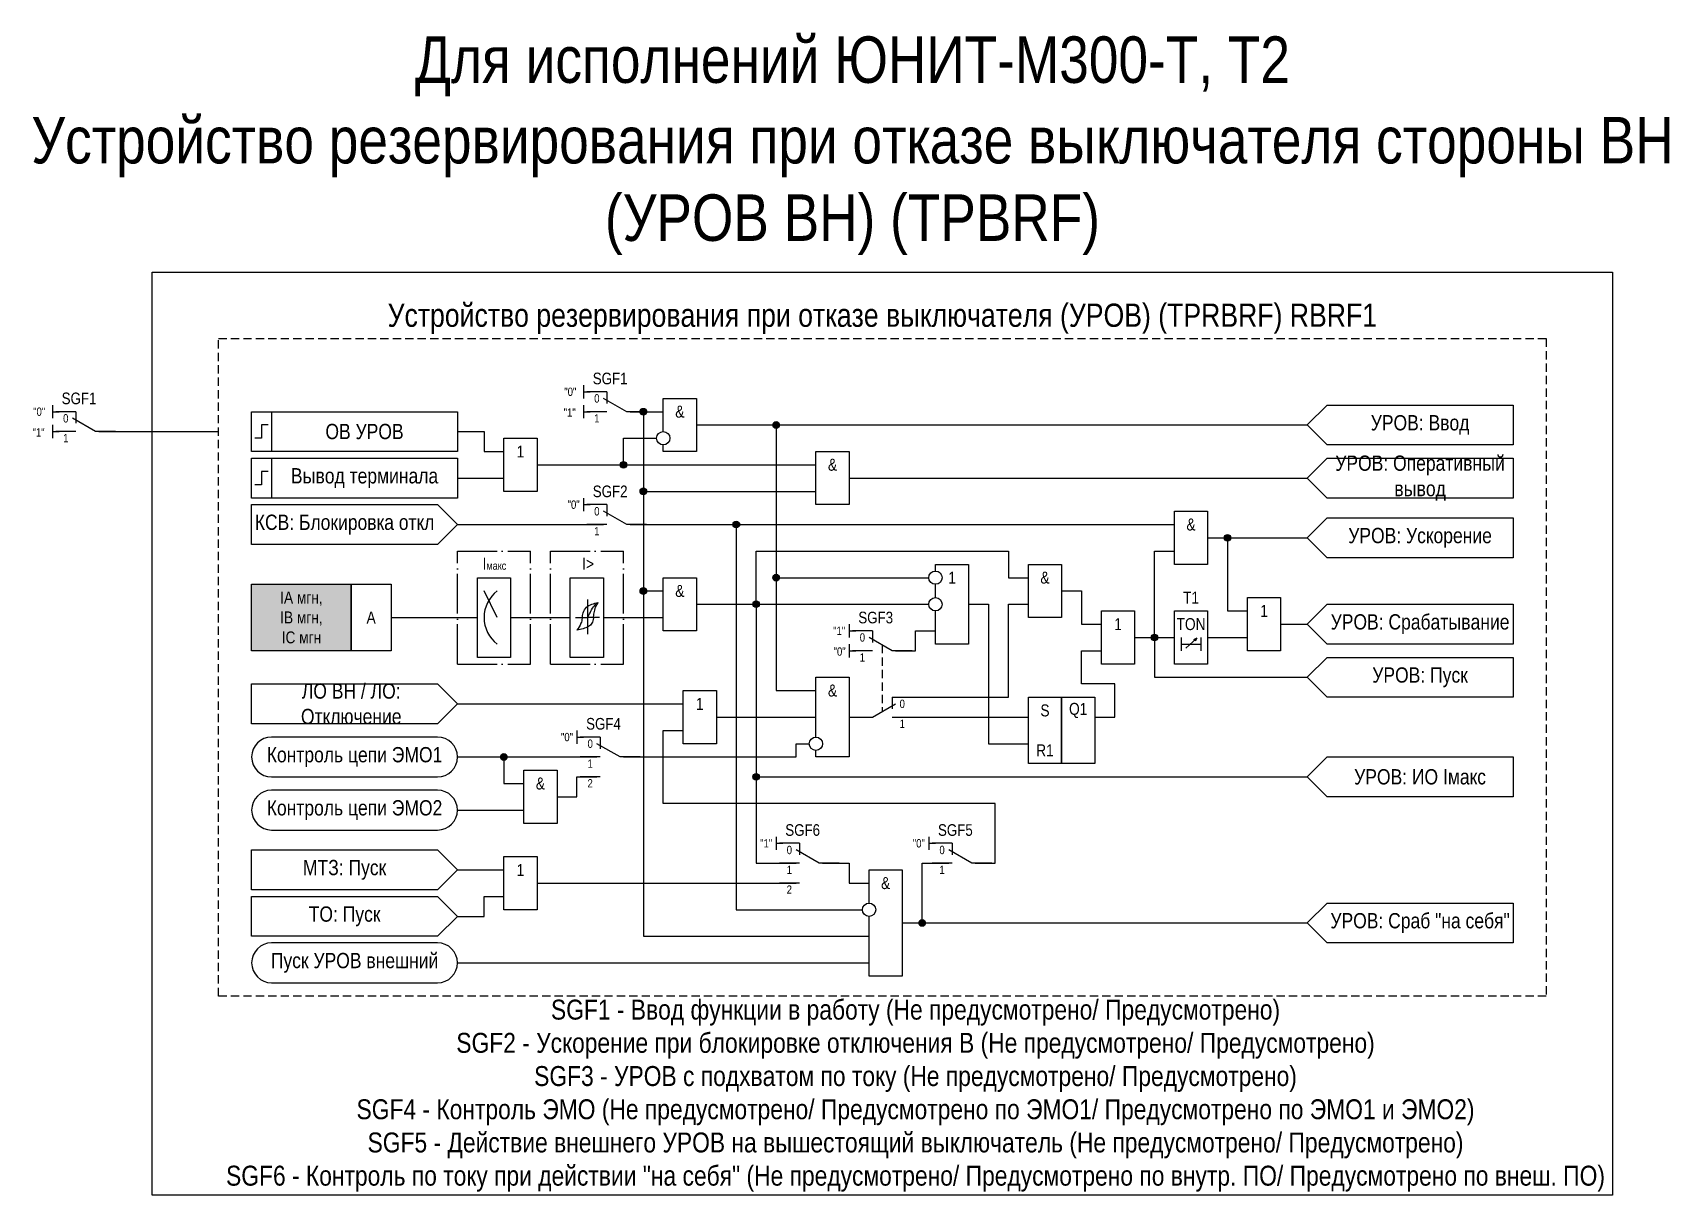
# Model space of a CAD drawing. Header units: millimetres. Extents: x -1926 to 383, y -23 to 381.
# Drawn here: x -1926 to -1679.5, y -23 to 152.1 of the extents above; entities that cross this region are included whole.
import ezdxf
from ezdxf.enums import TextEntityAlignment as Align

# ---------------------------------------------------------------- set-up
doc = ezdxf.new("R2010")
doc.units = ezdxf.units.MM
doc.linetypes.add('ACAD_ISO04W100', pattern=[30, 24, -3, 0, -3])
doc.linetypes.add('штриховая2', pattern=[0.375, 0.25, -0.125])
doc.layers.add('TEXT', color=7, linetype='Continuous', lineweight=25)
doc.layers.add('Основная', color=7, linetype='Continuous')
doc.styles.add('1.8_Gost_RD', font='ARIALN.TTF', dxfattribs={"height": 1.8})
doc.styles.add('2.5_Gost_RD', font='ARIALN.TTF', dxfattribs={"height": 2.5})
doc.styles.add('3.5_Gost_RD', font='ARIALN.TTF', dxfattribs={"height": 3.5})
doc.styles.add('Вывод', font='ARIALN.TTF', dxfattribs={"height": 2.5})
doc.styles.add('Компонент', font='ARIALN.TTF', dxfattribs={"height": 3.5})

msp = doc.modelspace()

# ---------------------------------------------------------------- texts
at = {"color": 30, "ltscale": 100, "attachment_point": 5, "style": '3.5_Gost_RD'}
for s, insert, char_height, width in [('{\\C4;Для исполнений ЮНИТ-М300-Т, Т2}', (-1802.5, 147), 7, 254.6227), ('{\\C3;Устройство резервирования при отказе выключателя стороны ВН (УРОВ ВН) (TPBRF)}', (-1802.5, 129), 7, 254.6227), ('Устройство резервирования при отказе выключателя (УРОВ) (TPRBRF) {\\C6;RBRF1}', (-1798, 109), 3.5, 200), ('SGF1 - Ввод функции в работу (Не предусмотрено/ Предусмотрено)\\PSGF2 - Ускорение при блокировке отключения В (Не предусмотрено/ Предусмотрено)\\PSGF3 - УРОВ с подхватом по току (Не предусмотрено/ Предусмотрено)\\PSGF4 - Контроль ЭМО (Не предусмотрено/ Предусмотрено по ЭМО1/ Предусмотрено по ЭМО1 и ЭМО2)\\PSGF5 - Действие внешнего УРОВ на вышестоящий выключатель (Не предусмотрено/ Предусмотрено)\\PSGF6 - Контроль по току при действии "на себя" (Не предусмотрено/ Предусмотрено по внутр. ПО/ Предусмотрено по внеш. ПО)', (-1793, -8), 3, 210)]:
    msp.add_mtext(s, dxfattribs=dict(at, insert=insert, char_height=char_height, width=width))
at = {"ltscale": 100, "char_height": 1.25, "attachment_point": 1, "style": '3.5_Gost_RD'}
for s, insert in [('"1"', (-1846, 95.5)), ('\\pi0.1597;"0"', (-1805.5, 59.5)), ('2', (-1842.41, 39.66)), ('2', (-1812.41, 23.66))]:
    msp.add_mtext_dynamic_manual_height_columns(s, width=2, gutter_width=17.5, heights=[0], dxfattribs=dict(at, insert=insert))
at = {"ltscale": 100, "char_height": 1.8, "attachment_point": 5}
for s, insert, width, style in [('&', (-1828.5, 95), 5, '2.5_Gost_RD'), ('1', (-1852.5, 89), 5, '2.5_Gost_RD'), ('&', (-1805.5, 87), 5, '2.5_Gost_RD'), ('&', (-1751.5, 78), 5, '2.5_Gost_RD'), ('1', (-1787.5, 70), 5, '2.5_Gost_RD'), ('&', (-1773.5, 70), 5, '2.5_Gost_RD'), ('{\\C7;IA мгн, \\PIВ мгн, \\PIС мгн}', (-1885.5, 64), 15, '1.8_Gost_RD'), ('&', (-1828.5, 68), 5, '2.5_Gost_RD'), ('T1', (-1751.5, 67), 5, '2.5_Gost_RD'), ('А', (-1875, 64), 6, '1.8_Gost_RD'), ('1', (-1740.5, 65), 5, '2.5_Gost_RD'), ('1', (-1762.5, 63), 5, '2.5_Gost_RD'), ('TON', (-1751.5, 63), 5, '2.5_Gost_RD'), ('1', (-1825.5, 51), 5, '2.5_Gost_RD'), ('&', (-1805.5, 53), 5, '2.5_Gost_RD'), ('S', (-1773.5, 50), 5, '2.5_Gost_RD'), ('Q1', (-1768.5, 50), 5, '2.5_Gost_RD'), ('R1', (-1773.5, 44), 5, '2.5_Gost_RD'), ('&', (-1849.5, 39), 5, '2.5_Gost_RD'), ('1', (-1852.5, 26), 5, '2.5_Gost_RD'), ('&', (-1797.5, 24), 5, '2.5_Gost_RD')]:
    msp.add_mtext(s, dxfattribs=dict(at, insert=insert, width=width, style=style))
at = {"color": 6, "ltscale": 100, "insert": (-1926, 92.5), "char_height": 1.25, "attachment_point": 1, "style": '3.5_Gost_RD'}
msp.add_mtext_dynamic_manual_height_columns('"1"', width=2, gutter_width=17.5, heights=[0], dxfattribs=at)
at = {"color": 7, "ltscale": 100, "char_height": 1.8, "attachment_point": 1, "style": '1.8_Gost_RD'}
for s, insert in [('\\pi2.7859;I{\\H0.66667x;макс}', (-1861, 73)), ('\\pi4.7676;I>', (-1848, 73))]:
    msp.add_mtext_dynamic_manual_height_columns(s, width=11, gutter_width=17.5, heights=[0], dxfattribs=dict(at, insert=insert))
at = {"layer": 'TEXT', "ltscale": 100, "char_height": 2.3, "attachment_point": 5, "style": '2.5_Gost_RD'}
for s, insert, width in [('УРОВ: Ввод', (-1717, 93), 28), ('ОВ УРОВ', (-1876, 92), 28), ('Вывод терминала', (-1876, 85), 28), ('УРОВ: Оперативный вывод', (-1717, 85), 28), ('КСВ: Блокировка откл', (-1879, 78), 28), ('УРОВ: Ускорение', (-1717, 76), 28), ('УРОВ: Срабатывание', (-1717, 63), 28), ('{\\C256;УРОВ: Пуск}', (-1717, 55), 28), ('ЛО ВН / ЛО: Отключение', (-1878, 51), 28), ('Контроль цепи ЭМО1', (-1877.5, 43), 31), ('{\\C256;УРОВ: ИО Iмакс}', (-1717, 40), 28), ('Контроль цепи ЭМО2', (-1877.5, 35), 31), ('МТЗ: Пуск', (-1879, 26), 28), ('ТО: Пуск', (-1879, 19), 28), ('УРОВ: Сраб "на себя"', (-1717, 18), 28), ('Пуск УРОВ внешний', (-1877.5, 12), 31)]:
    msp.add_mtext(s, dxfattribs=dict(at, insert=insert, width=width))

# ---------------------------------------------------------------- blocks, each defined once
blk = doc.blocks.new('Точка')
at = {"ltscale": 100}
h = blk.add_hatch(color=256, dxfattribs=at)
h.dxf.hatch_style = 1
edge = h.paths.add_edge_path()
edge.add_arc((0, 0), 0.5, 0, 360)
blk.add_circle((0, 0), 0.5, dxfattribs=at)
blk = doc.blocks.new('*U79')
at = {"layer": 'Основная', "ltscale": 0.35}
blk.add_line((6, 6), (6, 2.5), dxfattribs=at)
at = {"layer": 'Основная', "color": 0}
blk.add_line((0, 0), (7, 4), dxfattribs=at)
blk = doc.blocks.new('*U81')
at = {"layer": 'Основная', "color": 0}
for p, q in [((-3, 6), (-9, 6)), ((-3, 0), (-9, 0)), ((9, 0), (3, 0))]:
    blk.add_line(p, q, dxfattribs=at)
at = {"layer": 'Основная', "ltscale": 0.25, "xscale": -1}
blk.add_blockref('*U79', (3, 0), dxfattribs=at)
at = {"layer": 'Основная'}
for tag, height, style, p in [('ОУ', 3.5, 'Компонент', (-2, 10)), ('В1', 2.5, 'Вывод', (-14, 6)), ('В2', 2.5, 'Вывод', (-6, 4)), ('В3', 2.5, 'Вывод', (-6, -2))]:
    blk.add_attdef(tag, text='', height=height, dxfattribs=dict(at, style=style)).set_placement(p, align=Align.MIDDLE_CENTER)
blk = doc.blocks.new('*U70')
at = {"layer": 'Основная', "linetype": 'ACAD_ISO04W100', "ltscale": 0.25}
for p, q in [((0, 0), (11, 0)), ((0, -17), (0, 0)), ((11, -17), (11, 0)), ((0, -17), (11, -17))]:
    blk.add_line(p, q, dxfattribs=at)
at = {"layer": 'Основная', "style": 'Компонент'}
blk.add_attdef('ОУ', text='', height=3.5, dxfattribs=at).set_placement((11, 0), align=Align.MIDDLE_CENTER)
blk = doc.blocks.new('*U90')
at = {"layer": 'Основная', "color": 0}
for p, q in [((-3, 6), (-9, 6)), ((-3, 0), (-9, 0)), ((9, 0), (3, 0))]:
    blk.add_line(p, q, dxfattribs=at)
at = {"layer": 'Основная', "ltscale": 0.25, "xscale": -1}
blk.add_blockref('*U79', (3, 0), dxfattribs=at)
at = {"layer": 'Основная'}
for tag, height, style, p in [('ОУ', 3.5, 'Компонент', (-2, 10)), ('В1', 2.5, 'Вывод', (-13, 6)), ('В2', 2.5, 'Вывод', (-6, 4)), ('В3', 2.5, 'Вывод', (-6, -2))]:
    blk.add_attdef(tag, text='', height=height, dxfattribs=dict(at, style=style)).set_placement(p, align=Align.MIDDLE_CENTER)
blk = doc.blocks.new('*U91')
at = {"layer": 'Основная', "color": 0}
for p, q in [((3, 6), (9, 6)), ((-9, 0), (-3, 0)), ((3, 0), (9, 0))]:
    blk.add_line(p, q, dxfattribs=at)
at = {"layer": 'Основная', "ltscale": 0.25}
blk.add_blockref('*U79', (-3, 0), dxfattribs=at)
at = {"layer": 'Основная'}
for tag, height, style, p in [('ОУ', 3.5, 'Компонент', (2, 10)), ('В2', 2.5, 'Вывод', (6, 4)), ('В1', 2.5, 'Вывод', (13, 6)), ('В3', 2.5, 'Вывод', (6, -2))]:
    blk.add_attdef(tag, text='', height=height, dxfattribs=dict(at, style=style)).set_placement(p, align=Align.MIDDLE_CENTER)

# ---------------------------------------------------------------- hatches: boundary and pattern name
at = {"ltscale": 100, "true_color": 0xef8637}
h = msp.add_hatch(color=30, dxfattribs=at)
h.dxf.hatch_style = 1
h.paths.add_polyline_path([(-1893, 69), (-1878, 69), (-1878, 59), (-1893, 59)])

# ---------------------------------------------------------------- linework, layer by layer
at = {"ltscale": 100}
for p, q in [((-1843, 99), (-1843, 97)), ((-1843, 98), (-1842, 98)), ((-1843, 96), (-1843, 94)), ((-1843, 95), (-1842, 95)), ((-1840, 95), (-1841, 95)), ((-1843, 82), (-1843, 80)), ((-1843, 81), (-1842, 81)), ((-1803, 63), (-1803, 61)), ((-1803, 62), (-1802, 62)), ((-1803, 60), (-1803, 58)), ((-1803, 59), (-1802, 59)), ((-1844, 47), (-1844, 45)), ((-1844, 46), (-1843, 46)), ((-1840.5, 40), (-1843.5, 40)), ((-1814, 31), (-1814, 29)), ((-1814, 30), (-1813, 30)), ((-1791, 31), (-1791, 29)), ((-1791, 30), (-1790, 30)), ((-1810.5, 24), (-1813.5, 24))]:
    msp.add_line(p, q, dxfattribs=at)
at = {"color": 6, "ltscale": 100}
for p, q in [((-1923, 96), (-1923, 94)), ((-1923, 95), (-1922, 95)), ((-1923, 93), (-1923, 91)), ((-1923, 92), (-1922, 92))]:
    msp.add_line(p, q, dxfattribs=at)
at = {"color": 7, "ltscale": 100}
for p, q in [((-1856, 64), (-1858, 68)), ((-1844.21, 64), (-1842.4, 64)), ((-1840.58, 64), (-1842.4, 64)), ((-1752.29, 59.4), (-1750.62, 60.88)), ((-1750.62, 60.88), (-1751.14, 60.66)), ((-1750.62, 60.88), (-1750.88, 60.42))]:
    msp.add_line(p, q, dxfattribs=at)
msp.add_line((-1842.4, 66.72), (-1842.4, 61.52))
at = {"linetype": 'штриховая2', "ltscale": 5}
msp.add_line((-1798, 59.86), (-1798, 49.86), dxfattribs=at)
at = {"color": 3, "ltscale": 100}
msp.add_lwpolyline([(-1908, 116), (-1688, 116), (-1688, -23), (-1908, -23)], close=True, dxfattribs=at)
at = {"linetype": 'штриховая2', "ltscale": 5}
msp.add_lwpolyline([(-1898, 106), (-1698, 106), (-1698, 7), (-1898, 7)], close=True, dxfattribs=at)
at = {"ltscale": 100}
for points in [[(-1831, 92), (-1831, 97), (-1826, 97), (-1826, 89), (-1831, 89), (-1831, 90)], [(-1836, 95), (-1831, 95)], [(-1836, 95), (-1834, 95), (-1834, 68), (-1831, 68)], [(-1836, 95), (-1834, 95), (-1834, 83), (-1808, 83)], [(-1836, 95), (-1834, 95), (-1834, 16), (-1800, 16)], [(-1862, 92), (-1858, 92), (-1858, 89), (-1855, 89)], [(-1826, 93), (-1734, 93)], [(-1826, 93), (-1814, 93), (-1814, 53), (-1808, 53)], [(-1826, 93), (-1814, 93), (-1814, 70), (-1791, 70)], [(-1850, 87), (-1837, 87), (-1837, 91), (-1832, 91)], [(-1850, 87), (-1808, 87)], [(-1862, 85), (-1855, 85)], [(-1803, 85), (-1734, 85)], [(-1893, 81), (-1865, 81), (-1862, 78), (-1865, 75), (-1893, 75), (-1893, 81)], [(-1862, 78), (-1840, 78)], [(-1836, 78), (-1754, 78)], [(-1836, 78), (-1820, 78), (-1820, 20), (-1801, 20)], [(-1826, 66), (-1817, 66), (-1817, 74), (-1779, 74), (-1779, 70), (-1776, 70)], [(-1760, 61), (-1757, 61), (-1757, 74), (-1754, 74)], [(-1749, 76), (-1734, 76)], [(-1749, 76), (-1746, 76), (-1746, 65), (-1743, 65)], [(-1790, 71), (-1790, 72), (-1785, 72), (-1785, 60), (-1790, 60), (-1790, 65)], [(-1790, 67), (-1790, 69)], [(-1771, 68), (-1768, 68), (-1768, 63), (-1765, 63)], [(-1826, 66), (-1791, 66)], [(-1826, 66), (-1817, 66), (-1817, 40), (-1734, 40)], [(-1826, 66), (-1817, 66), (-1817, 27), (-1811, 27)], [(-1796, 52), (-1779, 52), (-1779, 66), (-1776, 66)], [(-1785, 66), (-1782, 66), (-1782, 45), (-1776, 45)], [(-1872, 64), (-1859, 64)], [(-1854, 64), (-1845, 64)], [(-1840, 64), (-1831, 64)], [(-1796, 59), (-1793, 59), (-1793, 62), (-1790, 62)], [(-1738, 63), (-1734, 63)], [(-1760, 61), (-1754, 61)], [(-1760, 61), (-1757, 61), (-1757, 55), (-1734, 55)], [(-1753, 61), (-1753, 59)], [(-1753, 60), (-1750, 60)], [(-1750, 61), (-1750, 59)], [(-1749, 61), (-1743, 61)], [(-1766, 49), (-1763, 49), (-1763, 54), (-1768, 54), (-1768, 59), (-1765, 59)], [(-1808, 46), (-1808, 55), (-1803, 55), (-1803, 43), (-1808, 43), (-1808, 44)], [(-1893, 54), (-1865, 54), (-1862, 51), (-1865, 48), (-1893, 48), (-1893, 54)], [(-1862, 51), (-1828, 51)], [(-1784, 27), (-1781, 27), (-1781, 36), (-1831, 36), (-1831, 47), (-1828, 47)], [(-1823, 49), (-1808, 49)], [(-1803, 49), (-1800, 49)], [(-1796, 49), (-1776, 49)], [(-1837, 43), (-1811, 43), (-1811, 45), (-1809, 45)], [(-1862, 43), (-1841, 43)], [(-1862, 43), (-1855, 43), (-1855, 39), (-1852, 39)], [(-1847, 37), (-1844, 37), (-1844, 40), (-1841, 40)], [(-1862, 35), (-1852, 35)], [(-1893, 29), (-1865, 29), (-1862, 26), (-1865, 23), (-1893, 23), (-1893, 29)], [(-1862, 26), (-1855, 26)], [(-1807, 27), (-1803, 27), (-1803, 24), (-1800, 24)], [(-1800, 21), (-1800, 26), (-1795, 26), (-1795, 10), (-1800, 10), (-1800, 19)], [(-1795, 18), (-1792, 18), (-1792, 27), (-1788, 27)], [(-1850, 24), (-1811, 24)], [(-1893, 22), (-1865, 22), (-1862, 19), (-1865, 16), (-1893, 16), (-1893, 22)], [(-1862, 19), (-1858, 19), (-1858, 22), (-1855, 22)], [(-1795, 18), (-1734, 18)], [(-1862, 12), (-1800, 12)]]:
    msp.add_lwpolyline(points, dxfattribs=at)
for points in [[(-1893, 95), (-1890, 95), (-1890, 89), (-1893, 89)], [(-1893, 95), (-1862, 95), (-1862, 89), (-1893, 89)], [(-1703, 96), (-1703, 90), (-1731, 90), (-1734, 93), (-1731, 96)], [(-1855, 91), (-1850, 91), (-1850, 83), (-1855, 83)], [(-1808, 89), (-1803, 89), (-1803, 81), (-1808, 81)], [(-1893, 88), (-1862, 88), (-1862, 82), (-1893, 82)], [(-1893, 88), (-1890, 88), (-1890, 82), (-1893, 82)], [(-1703, 88), (-1703, 82), (-1731, 82), (-1734, 85), (-1731, 88)], [(-1754, 80), (-1749, 80), (-1749, 72), (-1754, 72)], [(-1731, 79), (-1703, 79), (-1703, 73), (-1731, 73), (-1734, 76)], [(-1776, 72), (-1771, 72), (-1771, 64), (-1776, 64)], [(-1859, 70), (-1854, 70), (-1854, 58), (-1859, 58)], [(-1845, 70), (-1840, 70), (-1840, 58), (-1845, 58)], [(-1831, 70), (-1826, 70), (-1826, 62), (-1831, 62)], [(-1893, 69), (-1878, 69), (-1878, 59), (-1893, 59)], [(-1878, 69), (-1872, 69), (-1872, 59), (-1878, 59)], [(-1743, 67), (-1738, 67), (-1738, 59), (-1743, 59)], [(-1765, 65), (-1760, 65), (-1760, 57), (-1765, 57)], [(-1754, 65), (-1749, 65), (-1749, 57), (-1754, 57)], [(-1731, 66), (-1703, 66), (-1703, 60), (-1731, 60), (-1734, 63)], [(-1731, 58), (-1703, 58), (-1703, 52), (-1731, 52), (-1734, 55)], [(-1828, 53), (-1823, 53), (-1823, 45), (-1828, 45)], [(-1776, 52), (-1771, 52), (-1771, 42), (-1776, 42)], [(-1771, 52), (-1766, 52), (-1766, 42), (-1771, 42)], [(-1731, 43), (-1703, 43), (-1703, 37), (-1731, 37), (-1734, 40)], [(-1852, 41), (-1847, 41), (-1847, 33), (-1852, 33)], [(-1855, 28), (-1850, 28), (-1850, 20), (-1855, 20)], [(-1731, 21), (-1703, 21), (-1703, 15), (-1731, 15), (-1734, 18)]]:
    msp.add_lwpolyline(points, close=True, dxfattribs=at)
at = {"color": 6, "ltscale": 100}
msp.add_lwpolyline([(-1916, 92), (-1898, 92)], dxfattribs=at)
at = {"lineweight": 30, "ltscale": 100}
for points in [[(-1890.5, 93), (-1891.5, 93), (-1891.5, 91), (-1892.5, 91)], [(-1890.5, 86), (-1891.5, 86), (-1891.5, 84), (-1892.5, 84)]]:
    msp.add_lwpolyline(points, dxfattribs=at)
at = {"ltscale": 100}
for points in [[(-1890, 40), (-1865, 40, 1), (-1865, 46), (-1890, 46, 1)], [(-1890, 32), (-1865, 32, 1), (-1865, 38), (-1890, 38, 1)], [(-1890, 9), (-1865, 9, 1), (-1865, 15), (-1890, 15, 1)]]:
    msp.add_lwpolyline(points, format="xyb", close=True, dxfattribs=at)
for centre in [(-1831, 91), (-1790, 66)]:
    msp.add_circle(centre, 1)
for centre in [(-1790, 70), (-1808, 45), (-1800, 20)]:
    msp.add_circle(centre, 1, dxfattribs=at)
at = {"color": 7, "ltscale": 100}
msp.add_arc((-1853, 64), 5, 126.8699, 233.1301, dxfattribs=at)
for points in [[(-1843.2, 63.92), (-1843.05, 64.71), (-1842.56, 65.54), (-1840.8, 66.26)], [(-1842.4, 64), (-1842, 64.72), (-1841.53, 65.6), (-1840.8, 66.26)], [(-1841.52, 63.92), (-1841.4, 64.71), (-1841.19, 65.54), (-1840.8, 66.26)], [(-1843.2, 63.92), (-1843.4, 63.13), (-1844, 62.12)], [(-1841.52, 63.92), (-1841.75, 63.13), (-1842.24, 62.67), (-1844, 62.12)]]:
    msp.add_spline(points, degree=3)

# ---------------------------------------------------------------- block references
at = {"ltscale": 100}
for p in [(-1834, 95), (-1814, 93), (-1837, 87), (-1834, 83), (-1820, 78), (-1746, 76), (-1814, 70), (-1834, 68), (-1817, 66), (-1757, 61), (-1855, 43), (-1817, 40), (-1792, 18)]:
    msp.add_blockref('Точка', p, dxfattribs=at)
at = {"layer": 'Основная', "ltscale": 0.25, "xscale": 0.5, "yscale": 0.5, "zscale": 0.5}
for name, p, values in [('*U81', (-1838, 95), {'ОУ': 'SGF1', 'В1': '"0"', 'В2': '0', 'В3': '1'}), ('*U90', (-1838, 78), {'ОУ': 'SGF2', 'В1': '"0"', 'В2': '0', 'В3': '1'}), ('*U90', (-1798, 59), {'ОУ': 'SGF3', 'В1': '"1"', 'В2': '0', 'В3': '1'}), ('*U90', (-1839, 43), {'ОУ': 'SGF4', 'В1': '"0"', 'В2': '0', 'В3': '1'}), ('*U90', (-1809, 27), {'ОУ': 'SGF6', 'В1': '"1"', 'В2': '0', 'В3': '1'}), ('*U90', (-1786, 27), {'ОУ': 'SGF5', 'В1': '"0"', 'В2': '0', 'В3': '1'})]:
    msp.add_blockref(name, p, dxfattribs=at).add_auto_attribs(values)
at = {"layer": 'Основная', "color": 6, "ltscale": 0.25, "xscale": 0.5, "yscale": 0.5, "zscale": 0.5}
msp.add_blockref('*U81', (-1918, 92), dxfattribs=at).add_auto_attribs({'ОУ': 'SGF1', 'В1': '"0"', 'В2': '0', 'В3': '1'})
at = {"layer": 'Основная', "ltscale": 0.25}
for p in [(-1862, 74), (-1848, 74)]:
    msp.add_blockref('*U70', p, dxfattribs=at)
ref = msp.add_blockref('*U91', (-1798, 49), dxfattribs=dict(at, xscale=0.5, yscale=0.5, zscale=0.5))
ref.add_attrib('В2', '0', dxfattribs={"height": 1.25, "style": 'Вывод'}).set_placement((-1795, 51), align=Align.MIDDLE_CENTER)
ref.add_attrib('В3', '1', dxfattribs={"height": 1.25, "style": 'Вывод'}).set_placement((-1795, 48), align=Align.MIDDLE_CENTER)

msp.set_redraw_order([(e.dxf.handle, doc.entitydb.next_handle()) for e in msp.query("TEXT MTEXT ATTDEF DIMENSION ARC_DIMENSION")])  # texts and dimensions are drawn at this point

doc.saveas('drawing.dxf')
